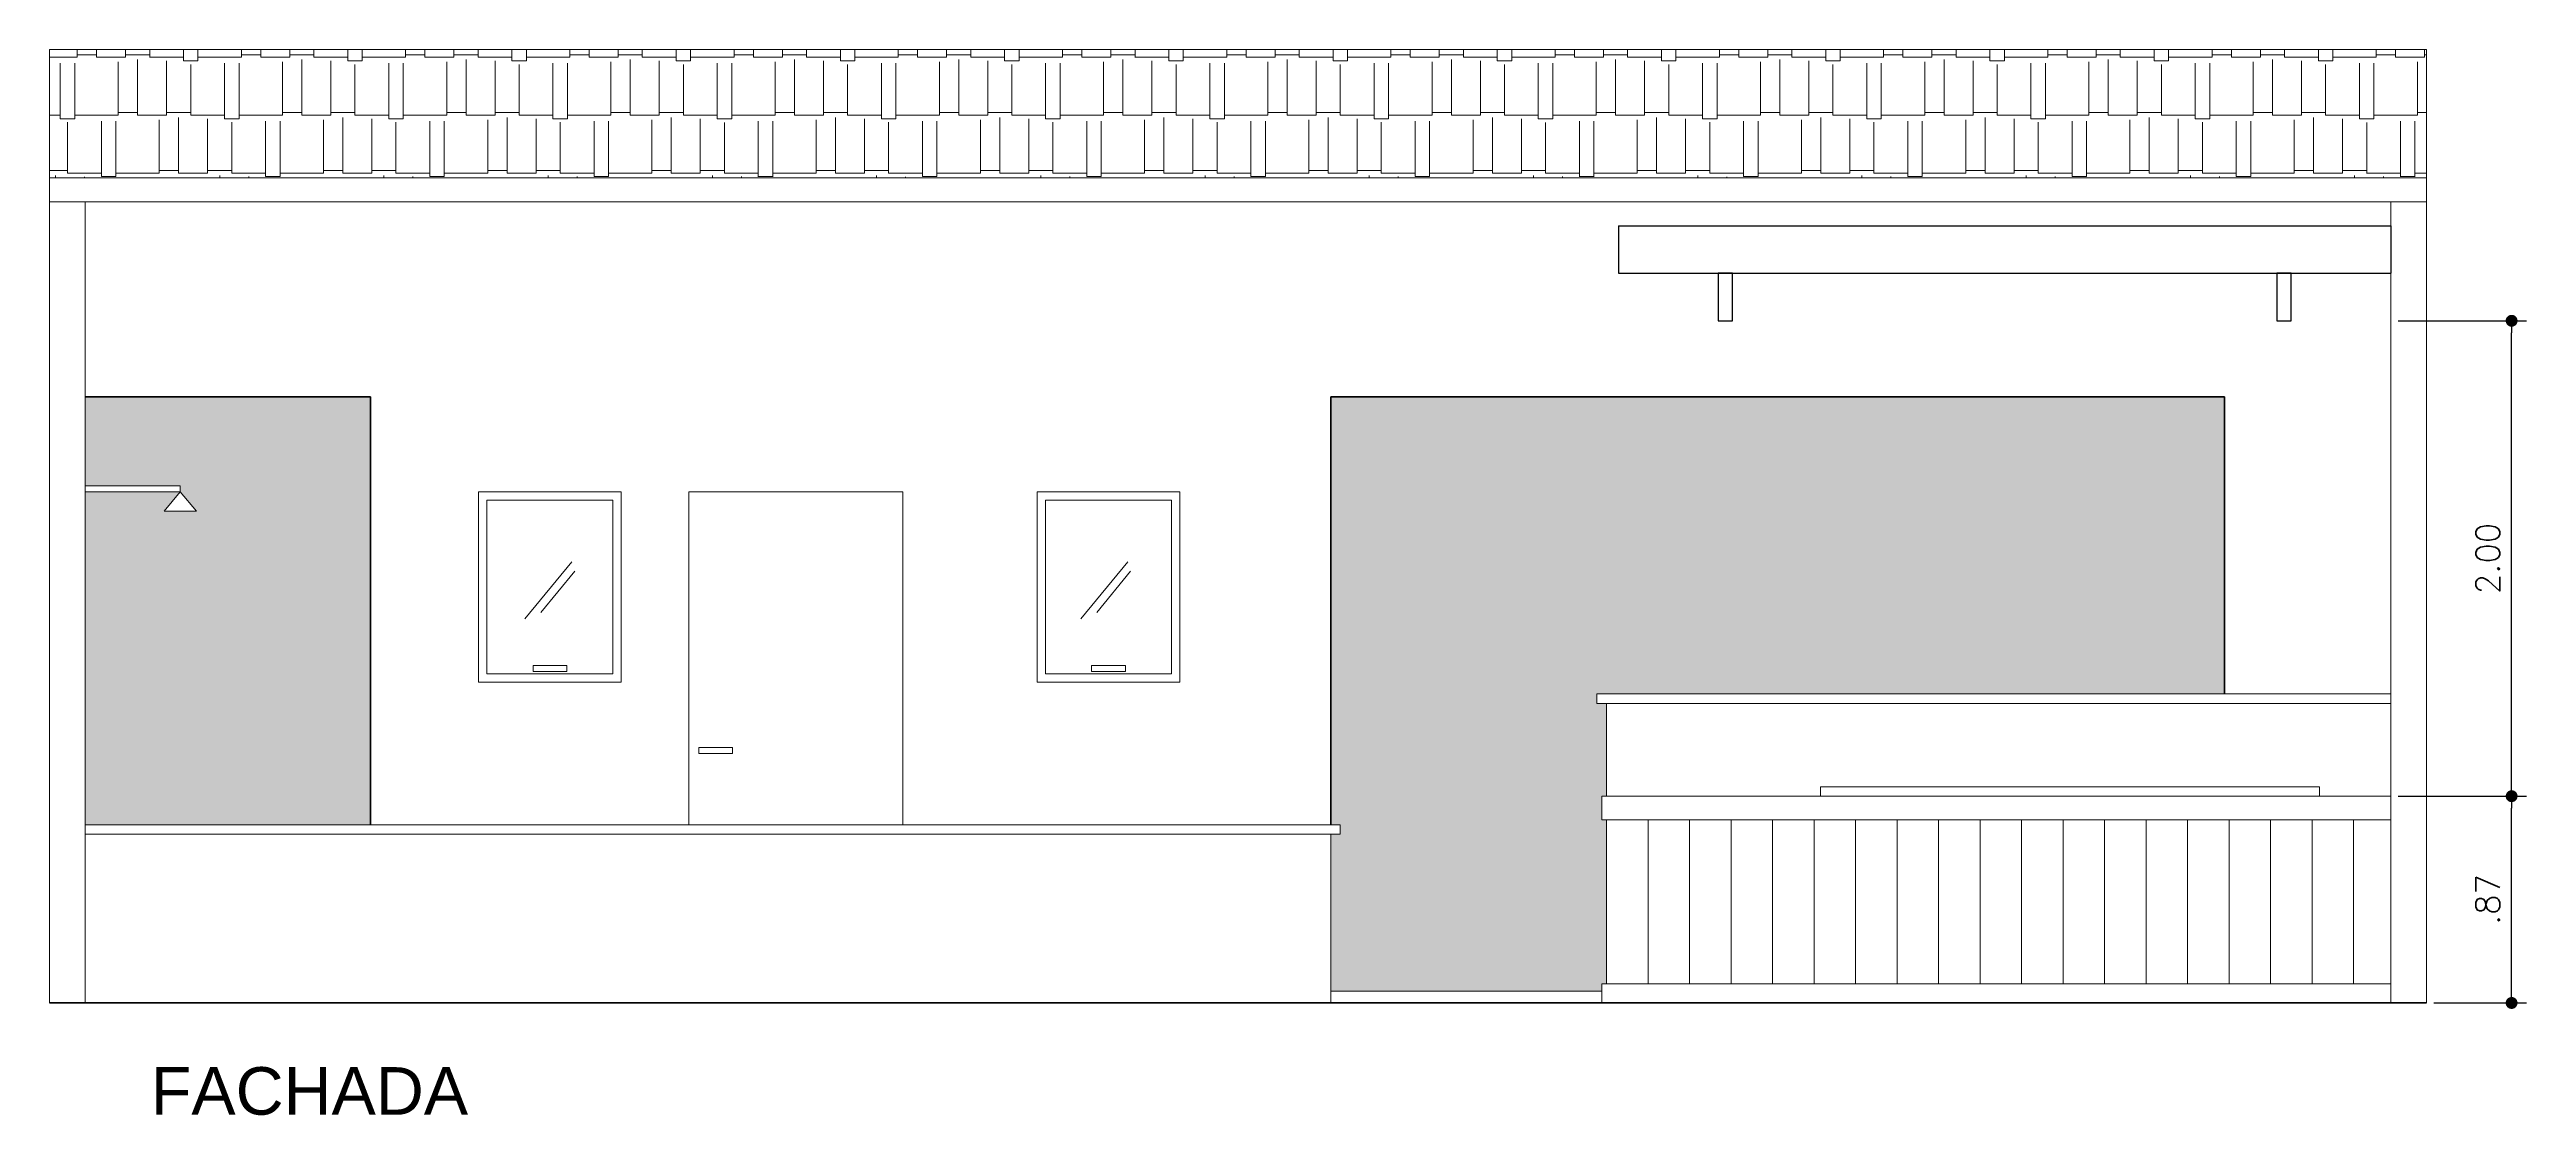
# Model space of a CAD drawing. Header units: millimetres. Extents: x -57 to 56, y 2 to 85.
# Drawn here: x -54.78 to -44.36, y 28.75 to 33.24 of the extents above; entities that cross this region are included whole.
import ezdxf

# ---------------------------------------------------------------- set-up
doc = ezdxf.new("R2010")
doc.units = ezdxf.units.MM
doc.header["$LTSCALE"] = 0.5
doc.header["$PDMODE"] = 3
for name, color, linetype, lineweight in [('Alvenaria-alta', 5, 'Continuous', 50), ('ARQ - Linha-nivel', 1, 'Continuous', 18), ('ARQ cota externa', 1, 'Continuous', 15), ('ARQ MURO', 3, 'Continuous', 30), ('ARQ VISTA 1', 1, 'Continuous', 15)]:
    doc.layers.add(name, color=color, linetype=linetype, lineweight=lineweight)
doc.layers.add('ARQ TEXTO 02', color=3, linetype='Continuous')
doc.styles.add('ARIAL 25', font='arial.ttf', dxfattribs={"height": 0.25})
doc.styles.add('RS50', font='romans.shx', dxfattribs={"height": 0.1})
doc.dimstyles.new('Cota 50', dxfattribs={"dimscale": 0.05, "dimtxt": 0.1, "dimasz": 1, "dimexe": 1.25, "dimexo": 0.625, "dimgap": 1, "dimtad": 1, "dimzin": 4, "dimdsep": 46, "dimtxsty": 'RS50', "dimblk": 'DOT', "dimcen": 0.1, "dimclrd": 256, "dimclre": 256, "dimclrt": 256, "dimadec": 0, "dimazin": 0, "dimtfac": 1, "dimtix": 1, "dimtmove": 0, "dimatfit": 3, "dimldrblk": 'DOT', "dimfxl": 1.25, "dimarcsym": 0})

# ---------------------------------------------------------------- blocks, each defined once
blk = doc.blocks.new('_Dot')
at = {"color": 0, "linetype": 'ByBlock', "lineweight": -2}
blk.add_line((-0.5, 0), (-1, 0), dxfattribs=at)
at = {"color": 0, "linetype": 'ByBlock', "const_width": 0.5}
blk.add_lwpolyline([(-0.25, 0, 1), (0.25, 0, 1)], format="xyb", close=True, dxfattribs=at)
blk = doc.blocks.new('*D167')
at = {"layer": 'ARQ cota externa', "lineweight": -2, "transparency": 16777216}
for p, q in [((-44.896, 32.096), (-44.357, 32.096)), ((-44.419, 30.146), (-44.419, 32.046)), ((-44.896, 30.096), (-44.357, 30.096))]:
    blk.add_line(p, q, dxfattribs=at)
at = {"layer": 'DEFPOINTS', "color": 0, "transparency": 16777216}
for p in [(-44.927, 32.096), (-44.419, 32.096), (-44.927, 30.096)]:
    blk.add_point(p, dxfattribs=at)
at = {"layer": 'ARQ cota externa', "lineweight": -2, "transparency": 16777216, "xscale": 0.05, "yscale": 0.05, "zscale": 0.05}
for p, rotation in [((-44.419, 32.096), 90), ((-44.419, 30.096), 270)]:
    blk.add_blockref('_Dot', p, dxfattribs=dict(at, rotation=rotation))
at = {"layer": 'ARQ cota externa', "transparency": 16777216, "insert": (-44.519, 31.096), "char_height": 0.1, "attachment_point": 5, "rotation": 90, "style": 'RS50'}
blk.add_mtext('2.00', dxfattribs=at)
blk = doc.blocks.new('*D168')
at = {"layer": 'ARQ cota externa', "lineweight": -2, "transparency": 16777216}
for p, q in [((-44.826, 30.096), (-44.357, 30.096)), ((-44.419, 29.276), (-44.419, 30.046)), ((-44.746, 29.226), (-44.357, 29.226))]:
    blk.add_line(p, q, dxfattribs=at)
at = {"layer": 'DEFPOINTS', "color": 0, "transparency": 16777216}
for p in [(-44.857, 30.096), (-44.419, 30.096), (-44.777, 29.226)]:
    blk.add_point(p, dxfattribs=at)
at = {"layer": 'ARQ cota externa', "lineweight": -2, "transparency": 16777216, "xscale": 0.05, "yscale": 0.05, "zscale": 0.05}
for p, rotation in [((-44.419, 30.096), 90), ((-44.419, 29.226), 270)]:
    blk.add_blockref('_Dot', p, dxfattribs=dict(at, rotation=rotation))
at = {"layer": 'ARQ cota externa', "transparency": 16777216, "insert": (-44.519, 29.661), "char_height": 0.1, "attachment_point": 5, "rotation": 90, "style": 'RS50'}
blk.add_mtext('.87', dxfattribs=at)

msp = doc.modelspace()

# ---------------------------------------------------------------- hatches: boundary and pattern name
at = {"layer": 'ARQ - Linha-nivel'}
h = msp.add_hatch(dxfattribs=at)
h.set_pattern_fill('AR-RSHKE', color=256, scale=0.0008)
h.set_pattern_definition([(0, (0, -0.9326), (0.51816, 0.24384), [0.12192, -0.1016, 0.14224, -0.06096, 0.18288, -0.08128]), (0, (0.12192, -0.92245), (0.51816, 0.24384), [0.1016, -0.38608, 0.08128, -0.12192]), (0, (0.36576, -0.94785), (0.51816, 0.24384), [0.06096, -0.62992]), (90, (0, -0.93261), (-0.17272, 0.24384), [0.23368, -0.74168]), (90, (0.12192, -0.93261), (-0.17272, 0.24384), [0.2286, -0.74676]), (90, (0.22352, -0.93261), (-0.17272, 0.24384), [0.21336, -0.762]), (90, (0.36576, -0.94785), (-0.17272, 0.24384), [0.23368, -0.74168]), (90, (0.42672, -0.94785), (-0.17272, 0.24384), [0.23368, -0.74168]), (90, (0.6096, -0.93261), (-0.17272, 0.24384), [0.22352, -0.75184])])
h.paths.add_polyline_path([(-44.777, 33.237), (-54.777, 33.237), (-54.777, 32.697), (-44.777, 32.697)])
h = msp.add_hatch(color=256, dxfattribs=at)
h.dxf.hatch_style = 1
h.set_gradient(color1=(199, 200, 202), name='CURVED')
h.paths.add_polyline_path([(-53.427, 31.776), (-54.627, 31.776), (-54.627, 31.402), (-54.227, 31.402), (-54.227, 31.376), (-54.159, 31.295), (-54.295, 31.295), (-54.227, 31.376), (-54.627, 31.376), (-54.627, 29.976), (-53.427, 29.976)])
h = msp.add_hatch(color=256, dxfattribs=at)
h.dxf.hatch_style = 1
h.set_gradient(color1=(199, 200, 202), name='CURVED')
h.paths.add_polyline_path([(-45.627, 31.776), (-49.387, 31.776), (-49.387, 29.976), (-49.347, 29.976), (-49.347, 29.936), (-49.387, 29.936), (-49.387, 29.276), (-48.247, 29.276), (-48.247, 29.306), (-48.227, 29.306), (-48.227, 29.996), (-48.247, 29.996), (-48.247, 30.096), (-48.227, 30.096), (-48.227, 30.486), (-48.267, 30.486), (-48.267, 30.526), (-45.627, 30.526)])
h = msp.add_hatch(dxfattribs=at)
h.set_pattern_fill('LINE', color=256, scale=0.055, angle=90)
h.set_pattern_definition([(90, (-48.22697, 29.30554), (-0.174625, 1e-17), [])])
h.paths.add_polyline_path([(-44.927, 29.996), (-48.227, 29.996), (-48.227, 29.306), (-44.927, 29.306)])

# ---------------------------------------------------------------- linework, layer by layer
at = {"layer": 'Alvenaria-alta'}
for p, q in [((-54.627, 31.776), (-53.427, 31.776)), ((-53.427, 31.776), (-53.427, 29.976)), ((-49.387, 31.776), (-45.627, 31.776)), ((-49.387, 31.776), (-49.387, 29.976)), ((-45.627, 31.776), (-45.627, 30.526)), ((-54.777, 29.226), (-44.777, 29.226))]:
    msp.add_line(p, q, dxfattribs=at)
at = {"layer": 'ARQ cota externa'}
for p, q in [((-47.327, 30.136), (-47.327, 30.096)), ((-45.227, 30.136), (-45.227, 30.096))]:
    msp.add_line(p, q, dxfattribs=at)
at = {"layer": 'ARQ MURO'}
for p, q in [((-48.177, 32.496), (-48.177, 32.296)), ((-48.177, 32.496), (-44.927, 32.496)), ((-44.927, 32.496), (-44.927, 32.296)), ((-48.177, 32.296), (-44.927, 32.296))]:
    msp.add_line(p, q, dxfattribs=at)
for points in [[(-47.757, 32.096), (-47.697, 32.096), (-47.697, 32.296), (-47.757, 32.296)], [(-45.407, 32.096), (-45.347, 32.096), (-45.347, 32.296), (-45.407, 32.296)]]:
    msp.add_lwpolyline(points, close=True, dxfattribs=at)
at = {"layer": 'ARQ VISTA 1'}
for p, q in [((-54.777, 33.237), (-44.777, 33.237)), ((-54.777, 32.597), (-54.777, 33.237)), ((-44.777, 32.597), (-44.777, 33.237)), ((-54.777, 32.697), (-44.777, 32.697)), ((-54.777, 32.597), (-54.777, 29.226)), ((-54.777, 32.597), (-44.777, 32.597)), ((-54.627, 32.597), (-54.627, 29.226)), ((-44.927, 32.597), (-44.927, 29.226)), ((-44.777, 32.597), (-44.777, 29.226)), ((-52.777, 30.842), (-52.58, 31.082)), ((-50.439, 30.842), (-50.241, 31.082)), ((-52.71, 30.869), (-52.567, 31.042)), ((-50.371, 30.869), (-50.229, 31.042)), ((-48.267, 30.526), (-48.267, 30.486)), ((-48.267, 30.526), (-44.927, 30.526)), ((-48.267, 30.486), (-44.927, 30.486)), ((-48.227, 30.526), (-44.927, 30.526)), ((-48.227, 30.486), (-48.227, 30.096)), ((-47.327, 30.136), (-45.227, 30.136)), ((-48.247, 30.096), (-44.927, 30.096)), ((-48.247, 30.096), (-48.247, 29.996)), ((-48.227, 30.096), (-44.927, 30.096)), ((-54.627, 29.976), (-49.347, 29.976)), ((-54.627, 29.936), (-49.347, 29.936)), ((-49.387, 29.936), (-49.387, 29.226)), ((-49.347, 29.976), (-49.347, 29.936)), ((-48.247, 29.996), (-44.927, 29.996)), ((-48.227, 29.996), (-48.227, 29.306)), ((-48.247, 29.306), (-44.927, 29.306)), ((-48.247, 29.306), (-48.247, 29.226)), ((-49.387, 29.276), (-48.247, 29.276))]:
    msp.add_line(p, q, dxfattribs=at)
for points in [[(-54.627, 31.376), (-54.227, 31.376), (-54.227, 31.402), (-54.627, 31.402)], [(-52.972, 30.576), (-52.372, 30.576), (-52.372, 31.376), (-52.972, 31.376)], [(-50.622, 30.576), (-50.022, 30.576), (-50.022, 31.376), (-50.622, 31.376)], [(-52.937, 30.611), (-52.407, 30.611), (-52.407, 31.341), (-52.937, 31.341)], [(-50.587, 30.611), (-50.057, 30.611), (-50.057, 31.341), (-50.587, 31.341)], [(-52.743, 30.62), (-52.601, 30.62), (-52.601, 30.646), (-52.743, 30.646)], [(-50.393, 30.62), (-50.251, 30.62), (-50.251, 30.646), (-50.393, 30.646)], [(-52.046, 30.276), (-51.904, 30.276), (-51.904, 30.301), (-52.046, 30.301)]]:
    msp.add_lwpolyline(points, close=True, dxfattribs=at)
for points in [[(-54.227, 31.376), (-54.295, 31.295)], [(-54.227, 31.376), (-54.159, 31.295)], [(-51.187, 29.976), (-51.187, 31.376), (-52.087, 31.376), (-52.087, 29.976)], [(-54.295, 31.295), (-54.159, 31.295)]]:
    msp.add_lwpolyline(points, dxfattribs=at)

# ---------------------------------------------------------------- texts
at = {"layer": 'ARQ TEXTO 02', "style": 'ARIAL 25'}
msp.add_text('FACHADA', height=0.2, dxfattribs=at).set_placement((-54.351, 28.756))

# ---------------------------------------------------------------- dimensions: what is measured, and where the dimension line sits
at = {"layer": 'ARQ cota externa'}
for base, p1, p2, picture, middle in [((-44.419, 32.096), (-44.927, 30.096), (-44.927, 32.096), '*D167', (-44.519, 31.096)), ((-44.419, 30.096), (-44.777, 29.226), (-44.857, 30.096), '*D168', (-44.519, 29.661))]:
    dim = msp.add_linear_dim(base=base, p1=p1, p2=p2, angle=90, dimstyle='Cota 50', dxfattribs=at)
    dim.commit()
    dim.dimension.update_dxf_attribs({"geometry": picture, "text_midpoint": middle})

doc.saveas('drawing.dxf')
